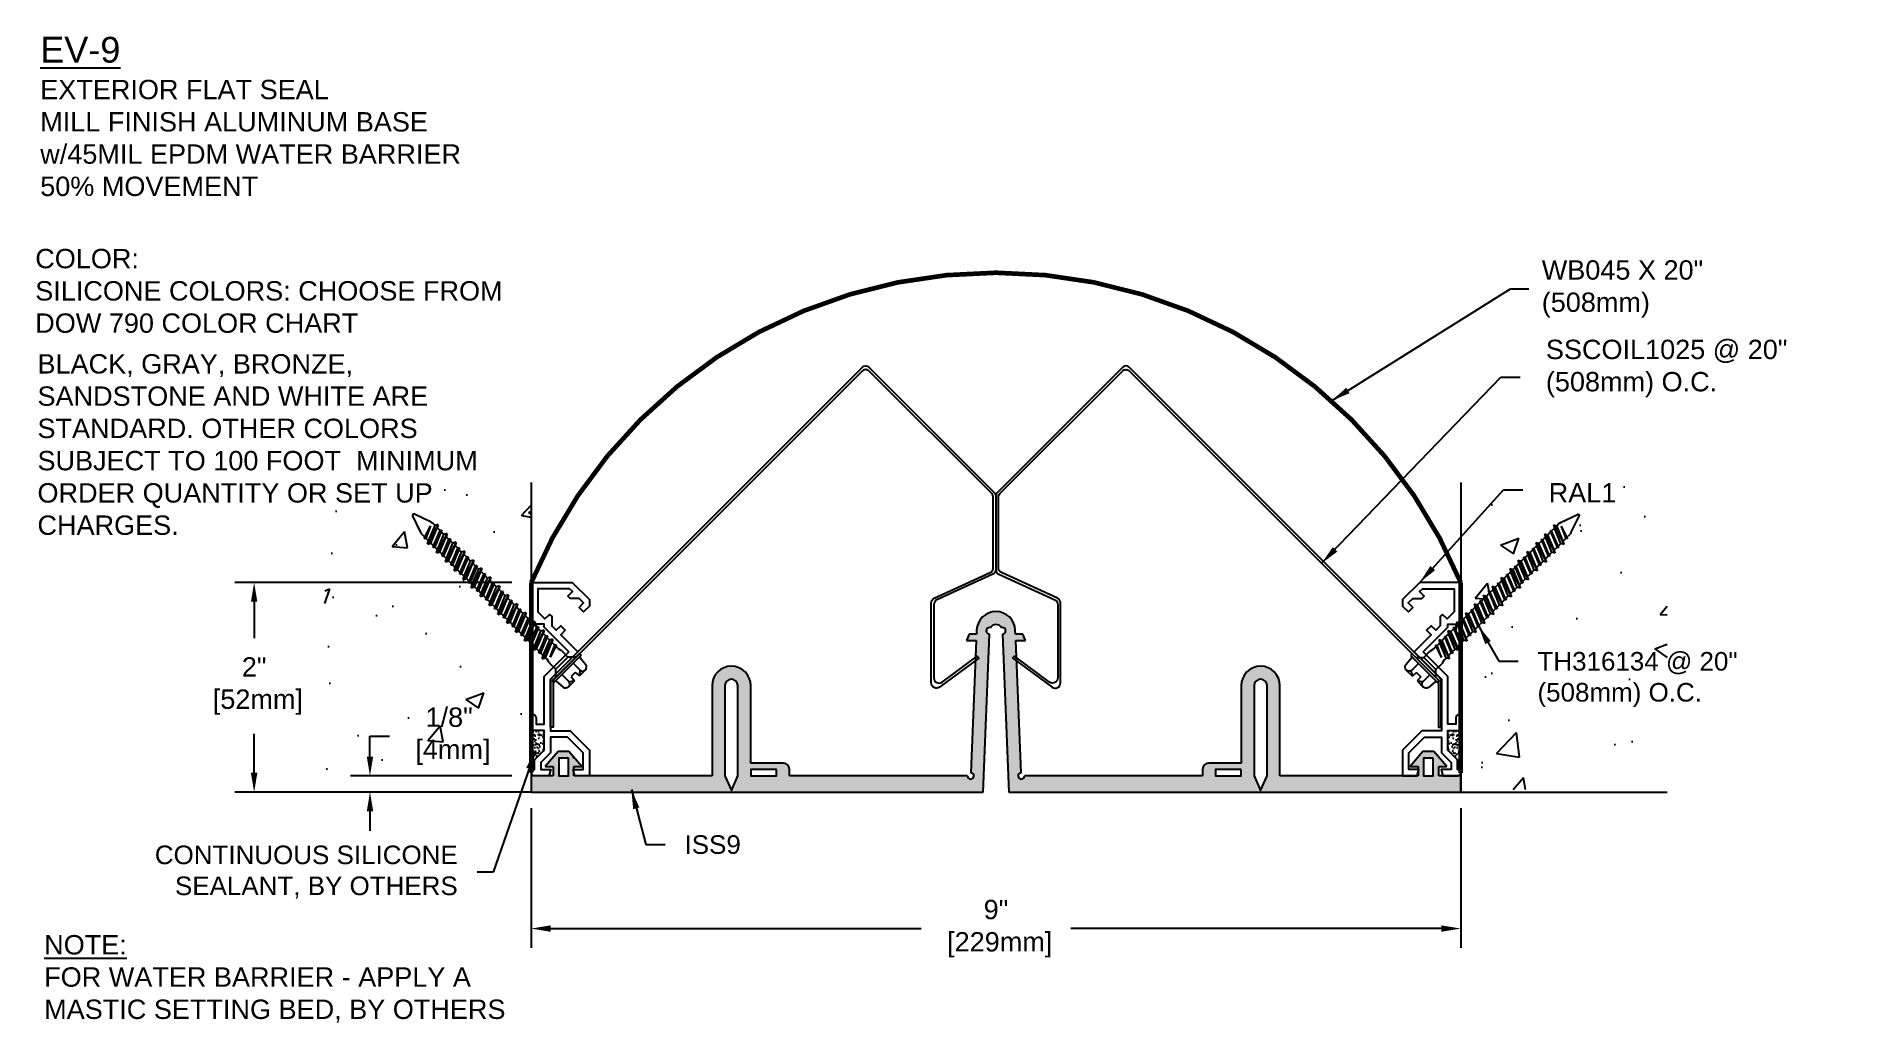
# Model space of a CAD drawing. Header units: inches. Extents: x -32.5 to -14.8, y 18.3 to 27.9.
import ezdxf

# ---------------------------------------------------------------- set-up
doc = ezdxf.new("R2010")
doc.units = ezdxf.units.IN
doc.header["$MEASUREMENT"] = 0
for name, color, linetype in [('Anchors', 4, 'Continuous'), ('Conditions', 1, 'Continuous'), ('Dimensions', 3, 'Continuous'), ('Fillers', 2, 'Continuous'), ('Metals', 7, 'Continuous'), ('TEXT', 2, 'Continuous')]:
    doc.layers.add(name, color=color, linetype=linetype)
doc.styles.add('ARIAL', font='arial.ttf')
doc.dimstyles.new('Arial', dxfattribs={"dimtxt": 0.1875, "dimasz": 0.1875, "dimexe": 0.1875, "dimexo": 0.1875, "dimgap": 0.1875, "dimtad": 0, "dimtih": 1, "dimtoh": 1, "dimdec": 4, "dimzin": 3, "dimdsep": 46, "dimlunit": 4, "dimtxsty": 'ARIAL', "dimcen": 0.1875, "dimadec": 0, "dimazin": 0, "dimtfac": 1, "dimtdec": 4, "dimtofl": 0, "dimtmove": 0, "dimatfit": 3, "dimfxl": 0, "dimfrac": 2, "dimtolj": 1, "dimtzin": 0, "dimarcsym": 0})

msp = doc.modelspace()

# ---------------------------------------------------------------- texts
at = {"layer": 'TEXT', "attachment_point": 1, "style": 'ARIAL'}
for s, insert, char_height, width in [('{\\LEV-9\\P\\H0.75x;\\lEXTERIOR FLAT SEAL\\PMILL FINISH ALUMINUM BASE\\Pw/45MIL EPDM WATER BARRIER\\P50% MOVEMENT}', (-32.43461048095993, 27.85019236579225), 0.25, 5.94717809749617), ('COLOR:{\\L                             \\~\\P}SILICONE COLORS: CHOOSE FROM DOW 790 COLOR CHART', (-32.48296170421713, 25.79567058255802), 0.1875, 5.079144196139103), ('BLACK, GRAY, BRONZE, SANDSTONE AND WHITE ARE STANDARD. OTHER COLORS SUBJECT TO 100 FOOT  MINIMUM ORDER QUANTITY OR SET UP CHARGES.', (-32.46124916166723, 24.77591128241956), 0.1875, 4.52641595162968), ('{\\LNOTE:}\\PFOR WATER BARRIER - APPLY A MASTIC SETTING BED, BY OTHERS', (-32.39656518592479, 19.14823703400079), 0.1875, 4.491600007062651)]:
    msp.add_mtext(s, dxfattribs=dict(at, insert=insert, char_height=char_height, width=width))
at = {"layer": 'TEXT', "style": 'ARIAL'}
for s, insert, char_height, attachment_point in [('WB045 X 20"\\P(508mm)', (-17.89386212870345, 25.40727146258494), 0.1875, 4), ('SSCOIL1025 @ 20"\\P(508mm) O.C.', (-17.85381760723992, 24.91569800287295), 0.1875, 1), ('\\A1;RAL1', (-17.8268673350815, 23.33906161674901), 0.1875, 7), ('\\A1;TH316134 @ 20"\\P(508mm) O.C.', (-17.93520520483743, 21.89044452901668), 0.18, 1), ('CONTINUOUS SILICONE\\PSEALANT, BY OTHERS', (-28.3912936120577, 19.75866109031614), 0.18, 6), ('ISS9', (-26.19516725858204, 20.11511914762433), 0.18, 1)]:
    msp.add_mtext(s, dxfattribs=dict(at, insert=insert, char_height=char_height, attachment_point=attachment_point))

# ---------------------------------------------------------------- blocks, each defined once
blk = doc.blocks.new('*D7')
at = {"layer": 'DEFPOINTS', "color": 0}
for p in [(-27.67901648840882, 20.56490149167668), (-18.67901648840889, 20.56443498357615), (-27.67901648840882, 19.21114604669692)]:
    blk.add_point(p, dxfattribs=at)
at = {"layer": 'Dimensions', "color": 0, "lineweight": -2}
for p, q in [((-27.67901648840882, 20.37740149167668), (-27.67901648840882, 19.02364604669692)), ((-18.67901648840889, 20.37693498357615), (-18.67901648840889, 19.02364604669692)), ((-27.49151648840882, 19.21114604669692), (-23.90388432606234, 19.21114604669692)), ((-18.86651648840889, 19.21114604669692), (-22.45414865075537, 19.21114604669692))]:
    blk.add_line(p, q, dxfattribs=at)
at = {"layer": 'Dimensions', "color": 0}
for points in [[(-27.49151648840882, 19.24239604669692), (-27.49151648840882, 19.17989604669692), (-27.67901648840882, 19.21114604669692)], [(-18.86651648840889, 19.24239604669692), (-18.86651648840889, 19.17989604669692), (-18.67901648840889, 19.21114604669692)]]:
    blk.add_solid(points, dxfattribs=at)
at = {"layer": 'Dimensions', "color": 0, "insert": (-23.17901648840886, 19.21114604669692), "char_height": 0.1875, "attachment_point": 5, "style": 'ARIAL'}
blk.add_mtext('\\A1;9"\\P [229mm]', dxfattribs=at)
blk = doc.blocks.new('*D8')
at = {"layer": 'DEFPOINTS', "color": 0}
for p in [(-27.67886387722526, 22.56490149167667), (-30.36303945247613, 20.53389070664709), (-27.67901648840882, 20.53389070664709)]:
    blk.add_point(p, dxfattribs=at)
at = {"layer": 'Dimensions', "color": 0, "lineweight": -2}
for p, q in [((-27.86636387722526, 22.56490149167667), (-30.55053945247613, 22.56490149167667)), ((-30.36303945247613, 22.37740149167667), (-30.36303945247613, 22.02596180933719)), ((-30.36303945247613, 20.72139070664709), (-30.36303945247613, 21.09737210947361)), ((-27.86651648840882, 20.53389070664709), (-30.55053945247613, 20.53389070664709))]:
    blk.add_line(p, q, dxfattribs=at)
at = {"layer": 'Dimensions', "color": 0}
for points in [[(-30.39428945247613, 22.37740149167667), (-30.33178945247613, 22.37740149167667), (-30.36303945247613, 22.56490149167667)], [(-30.39428945247613, 20.72139070664709), (-30.33178945247613, 20.72139070664709), (-30.36303945247613, 20.53389070664709)]]:
    blk.add_solid(points, dxfattribs=at)
at = {"layer": 'Dimensions', "color": 0, "insert": (-30.36303945247614, 21.5616669594054), "char_height": 0.1875, "attachment_point": 5, "style": 'ARIAL'}
blk.add_mtext('\\A1;2"\\P [52mm]', dxfattribs=at)
blk = doc.blocks.new('A$CB0F2')
blk.add_lwpolyline([(0.0290266023966832, 0.002284083816766619, -0.958439057954377), (0.03165451123817498, 0.06417249742318504), (0.03165451123817498, 0.1581724974231791), (0.1246545112381749, 0.2511724974231827), (0.1246545112381732, 0.4421724974231852), (0.0006545112381761697, 0.4421724974231852), (0.0006545112381743934, 0.5971724974231862), (0.01665451123817741, 0.5971724974231805, -0.4142135623730836), (0.04765451123817677, 0.5661724974231803), (0.04765451123817677, 0.5041724974231827), (0.1246545112381749, 0.5041724974231827), (0.1246545112381732, 0.9648537382903073), (0.3641383133159959, 1.204337540368135), (0.1246545112381732, 1.443821342445956), (0.1246545112381732, 1.471172497423181), (0.04765451123817854, 1.471172497423181), (0.04765451123817976, 1.409172497423183, -0.4142135623730893), (0.01665451123817974, 1.378172497423178), (0.0006545112381761697, 1.378172497423178), (0.0006545112381743934, 1.87717249742318), (0.3969959238851253, 1.87717249742318), (0.563654511238175, 1.710513910070132), (0.563654511238175, 1.64709847101848), (0.5069738831156823, 1.590417842895987), (0.4631332626821134, 1.634258463329557), (0.5076809898968708, 1.678806190544306), (0.4638403694633055, 1.722646810977869), (0.3754520218149811, 1.721939704196684), (0.3535317115981975, 1.74386001441347), (0.3980794388129532, 1.788407741628225), (0.3713146830179941, 1.815172497423183), (0.06265451123817378, 1.815172497423176), (0.06265451123817378, 1.593502583313088), (0.1329143958679957, 1.523242698683268), (0.1767550163015592, 1.567083319116831), (0.1986753265183427, 1.545163008900046), (0.1986753265183463, 1.457481768032919), (0.2425159469519134, 1.413641147599348), (0.2863565673854751, 1.457481768032919), (0.3301971878190422, 1.413641147599348), (0.2863565673854787, 1.369800527165785), (0.45181955418313, 1.204337540368135), (0.1866545112381743, 0.9391724974231779), (0.1866545112381743, 0.4391724974231708), (0.3766545112381792, 0.4391724974231708), (0.563654511238175, 0.2521724974231874), (0.563654511238175, 0.002172497423187425), (0.4232673611689055, 0.002172497423187425), (0.406654511238175, 0.06417249742318504), (0.5016545112381756, 0.06417249742318504), (0.5016545112381774, 0.2264912565560438), (0.3509732703710426, 0.3771724974231874), (0.1866545112381743, 0.3771724974231732), (0.1866545112381743, 0.2254912565560532), (0.09365451123817259, 0.1324912565560497), (0.09365451123817259, 0.06417249742318504), (0.1886545112381732, 0.06417249742318504), (0.172041661307448, 0.002172497423187425), (0.0290171089058866, 0.002172497423187425)], format="xyb")
blk = doc.blocks.new('ral1')
blk.add_blockref('A$CB0F2', (-0.0290171089058866, -0.002172497423187369))
blk = doc.blocks.new('Th316134')
for p, q in [((-0.1352182399754442, 1.779019497894089), (-0.1290000000000001, 1.850094306044536)), ((-0.09675000000000006, 1.8775), (-0.02718698985866662, 1.8775)), ((-0.06450000000000011, 1.76875), (-0.06450000000000011, 1.850094306044537)), ((-0.02325000000000004, 1.8325), (-0.02718698985866662, 1.8775)), ((-0.02325000000000004, 1.8325), (0.02324999999999996, 1.8325)), ((0.02324999999999995, 1.8325), (0.02718698985866654, 1.8775)), ((0.02718698985866654, 1.8775), (0.09674999999999986, 1.8775)), ((0.06449999999999986, 1.76875), (0.06449999999999986, 1.850094306044537)), ((0.1352182399754441, 1.779019497894089), (0.1290000000000002, 1.850094306044535)), ((-0.1567500000000001, 1.75), (-0.1567500000000001, 1.76875)), ((-0.1567500000000001, 1.76875), (0.1567499999999999, 1.76875)), ((-0.1567500000000001, 1.75), (0.1567499999999999, 1.75)), ((-0.11475, 1.75), (-0.06975000000000005, 1.705)), ((-0.06975000000000005, 1.705), (-0.06975000000000006, 1.637904307957513)), ((-0.06975000000000005, 1.705), (0.06974999999999998, 1.705)), ((-0.06874468459070991, 1.628287464712881), (-0.06325531540929046, 1.602318743672321)), ((0.06874468459070984, 1.628287464712881), (0.06325531540929037, 1.602318743672321)), ((0.11475, 1.75), (0.06974999999999998, 1.705)), ((0.06974999999999998, 1.705), (0.06974999999999998, 1.637904307957513)), ((0.1567499999999999, 1.76875), (0.1567499999999999, 1.75)), ((-0.08625000000000003, 1.515625000000002), (0.08624999999999997, 1.566406250000001)), ((-0.08625000000000003, 1.515625000000002), (-0.06225000000000029, 1.528549906609157)), ((-0.08625000000000003, 1.515625000000002), (-0.06225000000000029, 1.502700093390846)), ((-0.07369462818235048, 1.566406250000001), (0.03209284409408961, 1.602854090290649)), ((-0.07369462818235048, 1.566406250000001), (-0.06225000000000031, 1.572569614601393)), ((-0.07369462818235048, 1.566406250000001), (-0.06225000000000031, 1.56024288539861)), ((-0.07369462818235047, 1.464843750000002), (0.07369462818235041, 1.515625000000001)), ((-0.06225000000000031, 1.572569614601393), (0.03209284409408986, 1.602854090290649)), ((0.03209284409408986, 1.602854090290649), (-0.06225000000000031, 1.56024288539861)), ((-0.06225000000000032, 1.592701900427689), (-0.06225000000000031, 1.572569614601393)), ((0.06225000000000022, 1.579331156609157), (-0.06225000000000029, 1.528549906609157)), ((-0.06225000000000031, 1.56024288539861), (-0.06225000000000031, 1.528549906609157)), ((0.06225000000000022, 1.553481343390846), (-0.06225000000000029, 1.502700093390846)), ((-0.06225000000000029, 1.471007114601393), (0.06225000000000024, 1.521788364601393)), ((0.06225000000000024, 1.50946163539861), (-0.06225000000000029, 1.458680385398611)), ((-0.06225000000000029, 1.502700093390846), (-0.06225000000000029, 1.471007114601393)), ((0.06225000000000024, 1.477768656609157), (-0.06225000000000027, 1.426987406609157)), ((0.06225000000000023, 1.592701900427689), (0.06225000000000022, 1.579331156609157)), ((0.08624999999999997, 1.566406250000001), (0.06225000000000022, 1.579331156609157)), ((0.08624999999999997, 1.566406250000001), (0.06225000000000022, 1.553481343390846)), ((0.06225000000000024, 1.553481343390846), (0.06225000000000024, 1.521788364601393)), ((0.07369462818235041, 1.515625000000001), (0.06225000000000024, 1.521788364601393)), ((0.07369462818235041, 1.515625000000001), (0.06225000000000024, 1.50946163539861)), ((0.06225000000000024, 1.50946163539861), (0.06225000000000024, 1.477768656609157)), ((0.08625000000000001, 1.464843750000002), (0.06225000000000024, 1.477768656609157)), ((-0.08625000000000002, 1.414062500000002), (0.08625000000000001, 1.464843750000002)), ((-0.08625000000000002, 1.414062500000002), (-0.06225000000000027, 1.426987406609157)), ((-0.08625000000000002, 1.414062500000002), (-0.06225000000000027, 1.401137593390846)), ((-0.08625000000000001, 1.312500000000002), (0.08625, 1.363281250000002)), ((-0.07369462818235047, 1.464843750000002), (-0.06225000000000029, 1.471007114601393)), ((-0.07369462818235047, 1.464843750000002), (-0.06225000000000029, 1.458680385398611)), ((-0.07369462818235044, 1.363281250000002), (0.07369462818235042, 1.414062500000002)), ((-0.07369462818235044, 1.363281250000002), (-0.06225000000000027, 1.369444614601393)), ((-0.07369462818235044, 1.363281250000002), (-0.06225000000000027, 1.357117885398611)), ((-0.06225000000000029, 1.458680385398611), (-0.06225000000000029, 1.426987406609157)), ((0.06225000000000024, 1.451918843390846), (-0.06225000000000027, 1.401137593390846)), ((-0.06225000000000027, 1.369444614601393), (0.06225000000000026, 1.420225864601393)), ((0.06225000000000026, 1.407899135398611), (-0.06225000000000027, 1.357117885398611)), ((-0.06225000000000027, 1.401137593390847), (-0.06225000000000027, 1.369444614601393)), ((0.06225000000000026, 1.376206156609158), (-0.06225000000000025, 1.325424906609158)), ((-0.06225000000000027, 1.357117885398611), (-0.06225000000000027, 1.325424906609158)), ((0.06225000000000026, 1.350356343390847), (-0.06225000000000025, 1.299575093390847)), ((0.08625000000000001, 1.464843750000002), (0.06225000000000024, 1.451918843390846)), ((0.06225000000000026, 1.451918843390846), (0.06225000000000026, 1.420225864601393)), ((0.07369462818235042, 1.414062500000002), (0.06225000000000026, 1.420225864601393)), ((0.07369462818235042, 1.414062500000002), (0.06225000000000026, 1.407899135398611)), ((0.06225000000000026, 1.407899135398611), (0.06225000000000026, 1.376206156609158)), ((0.08625, 1.363281250000002), (0.06225000000000026, 1.376206156609158)), ((0.08625, 1.363281250000002), (0.06225000000000026, 1.350356343390847)), ((0.06225000000000028, 1.350356343390847), (0.06225000000000028, 1.318663364601394)), ((-0.08625000000000001, 1.312500000000002), (-0.06225000000000025, 1.325424906609158)), ((-0.08625000000000001, 1.312500000000002), (-0.06225000000000025, 1.299575093390847)), ((-0.08624999999999998, 1.210937500000003), (0.08625000000000002, 1.261718750000003)), ((-0.08624999999999998, 1.210937500000003), (-0.06225000000000023, 1.223862406609158)), ((-0.08624999999999998, 1.210937500000003), (-0.06225000000000023, 1.198012593390847)), ((-0.07369462818235042, 1.261718750000003), (0.07369462818235045, 1.312500000000002)), ((-0.07369462818235042, 1.261718750000003), (-0.06225000000000025, 1.267882114601394)), ((-0.07369462818235042, 1.261718750000003), (-0.06225000000000025, 1.255555385398612)), ((-0.07369462818235041, 1.160156250000003), (0.07369462818235048, 1.210937500000003)), ((-0.06225000000000025, 1.267882114601394), (0.06225000000000028, 1.318663364601394)), ((0.06225000000000028, 1.306336635398611), (-0.06225000000000025, 1.255555385398612)), ((-0.06225000000000025, 1.299575093390847), (-0.06225000000000025, 1.267882114601394)), ((0.06225000000000028, 1.274643656609158), (-0.06225000000000023, 1.223862406609158)), ((-0.06225000000000025, 1.255555385398611), (-0.06225000000000025, 1.223862406609158)), ((0.06225000000000028, 1.248793843390847), (-0.06225000000000023, 1.198012593390847)), ((-0.06225000000000023, 1.166319614601394), (0.0622500000000003, 1.217100864601394)), ((0.0622500000000003, 1.204774135398612), (-0.06225000000000023, 1.153992885398612)), ((-0.06225000000000023, 1.198012593390847), (-0.06225000000000023, 1.166319614601394)), ((0.07369462818235045, 1.312500000000002), (0.06225000000000028, 1.318663364601394)), ((0.07369462818235045, 1.312500000000002), (0.06225000000000028, 1.306336635398611)), ((0.06225000000000028, 1.306336635398611), (0.06225000000000028, 1.274643656609158)), ((0.08625000000000002, 1.261718750000003), (0.06225000000000028, 1.274643656609158)), ((0.08625000000000002, 1.261718750000003), (0.06225000000000028, 1.248793843390847)), ((0.0622500000000003, 1.248793843390847), (0.0622500000000003, 1.217100864601394)), ((0.07369462818235048, 1.210937500000003), (0.0622500000000003, 1.217100864601394)), ((0.07369462818235048, 1.210937500000003), (0.0622500000000003, 1.204774135398612)), ((0.0622500000000003, 1.204774135398612), (0.0622500000000003, 1.173081156609159)), ((-0.08624999999999995, 1.109375000000004), (0.08625000000000005, 1.160156250000003)), ((-0.08624999999999995, 1.109375000000004), (-0.06225000000000021, 1.122299906609159)), ((-0.08624999999999995, 1.109375000000004), (-0.06225000000000021, 1.096450093390848)), ((-0.08624999999999994, 1.007812500000004), (0.08625000000000003, 1.058593750000004)), ((-0.07369462818235041, 1.160156250000003), (-0.06225000000000023, 1.166319614601394)), ((-0.07369462818235041, 1.160156250000003), (-0.06225000000000023, 1.153992885398612)), ((-0.07369462818235038, 1.058593750000004), (0.0736946281823505, 1.109375000000004)), ((-0.07369462818235038, 1.058593750000004), (-0.06225000000000021, 1.064757114601395)), ((-0.07369462818235038, 1.058593750000004), (-0.06225000000000021, 1.052430385398613)), ((0.0622500000000003, 1.173081156609159), (-0.06225000000000021, 1.122299906609159)), ((-0.06225000000000023, 1.153992885398612), (-0.06225000000000023, 1.122299906609159)), ((0.0622500000000003, 1.147231343390848), (-0.06225000000000021, 1.096450093390848)), ((-0.06225000000000021, 1.064757114601395), (0.06225000000000032, 1.115538364601395)), ((0.06225000000000032, 1.103211635398612), (-0.06225000000000021, 1.052430385398613)), ((-0.06225000000000021, 1.096450093390848), (-0.06225000000000021, 1.064757114601395)), ((0.06225000000000032, 1.071518656609159), (-0.06225000000000019, 1.020737406609159)), ((-0.06225000000000021, 1.052430385398612), (-0.06225000000000021, 1.020737406609159)), ((0.06225000000000032, 1.045668843390848), (-0.06225000000000019, 0.9948875933908483)), ((0.08625000000000005, 1.160156250000003), (0.0622500000000003, 1.173081156609159)), ((0.08625000000000005, 1.160156250000003), (0.0622500000000003, 1.147231343390848)), ((0.06225000000000032, 1.147231343390848), (0.06225000000000032, 1.115538364601395)), ((0.0736946281823505, 1.109375000000004), (0.06225000000000032, 1.115538364601395)), ((0.0736946281823505, 1.109375000000004), (0.06225000000000032, 1.103211635398612)), ((0.06225000000000032, 1.103211635398612), (0.06225000000000032, 1.071518656609159)), ((0.08625000000000003, 1.058593750000004), (0.06225000000000032, 1.071518656609159)), ((0.08625000000000003, 1.058593750000004), (0.06225000000000032, 1.045668843390848)), ((0.06225000000000034, 1.045668843390848), (0.06225000000000034, 1.013975864601395)), ((-0.08624999999999994, 1.007812500000004), (-0.06225000000000019, 1.020737406609159)), ((-0.08624999999999994, 1.007812500000004), (-0.06225000000000019, 0.9948875933908483)), ((-0.08624999999999992, 0.9062500000000043), (0.08625000000000008, 0.9570312500000041)), ((-0.08624999999999992, 0.9062500000000043), (-0.06225000000000017, 0.9191749066091599)), ((-0.08624999999999992, 0.9062500000000043), (-0.06225000000000017, 0.8933250933908488)), ((-0.07369462818235036, 0.9570312500000041), (0.07369462818235051, 1.007812500000004)), ((-0.07369462818235036, 0.9570312500000041), (-0.06225000000000019, 0.9631946146013953)), ((-0.07369462818235036, 0.9570312500000041), (-0.06225000000000019, 0.950867885398613)), ((-0.07369462818235034, 0.8554687500000046), (0.07369462818235054, 0.9062500000000043)), ((-0.06225000000000019, 0.9631946146013953), (0.06225000000000034, 1.013975864601395)), ((0.06225000000000034, 1.001649135398613), (-0.06225000000000019, 0.950867885398613)), ((-0.06225000000000019, 0.9948875933908483), (-0.06225000000000019, 0.9631946146013953)), ((0.06225000000000034, 0.9699561566091597), (-0.06225000000000017, 0.9191749066091599)), ((-0.06225000000000019, 0.9508678853986129), (-0.06225000000000019, 0.9191749066091599)), ((0.06225000000000034, 0.9441063433908485), (-0.06225000000000017, 0.8933250933908488)), ((-0.06225000000000017, 0.8616321146013958), (0.06225000000000036, 0.9124133646013955)), ((0.06225000000000036, 0.9000866353986132), (-0.06225000000000017, 0.8493053853986134)), ((-0.06225000000000017, 0.8933250933908488), (-0.06225000000000017, 0.8616321146013958)), ((0.07369462818235051, 1.007812500000004), (0.06225000000000034, 1.013975864601395)), ((0.07369462818235051, 1.007812500000004), (0.06225000000000034, 1.001649135398613)), ((0.06225000000000034, 1.001649135398613), (0.06225000000000034, 0.9699561566091597)), ((0.08625000000000008, 0.9570312500000041), (0.06225000000000034, 0.9699561566091597)), ((0.08625000000000008, 0.9570312500000041), (0.06225000000000034, 0.9441063433908485)), ((0.06225000000000036, 0.9441063433908485), (0.06225000000000036, 0.9124133646013955)), ((0.07369462818235054, 0.9062500000000043), (0.06225000000000036, 0.9124133646013955)), ((0.07369462818235054, 0.9062500000000043), (0.06225000000000036, 0.9000866353986132)), ((0.06225000000000036, 0.9000866353986131), (0.06225000000000036, 0.8683936566091601)), ((-0.0862499999999999, 0.8046875000000048), (0.0862500000000001, 0.8554687500000046)), ((-0.0862499999999999, 0.8046875000000048), (-0.06225000000000015, 0.8176124066091603)), ((-0.0862499999999999, 0.8046875000000048), (-0.06225000000000015, 0.7917625933908492)), ((-0.08624999999999987, 0.7031250000000053), (0.08625000000000013, 0.7539062500000051)), ((-0.07369462818235034, 0.8554687500000046), (-0.06225000000000017, 0.8616321146013958)), ((-0.07369462818235034, 0.8554687500000046), (-0.06225000000000017, 0.8493053853986134)), ((-0.07369462818235033, 0.7539062500000051), (0.07369462818235056, 0.8046875000000049)), ((-0.07369462818235033, 0.7539062500000051), (-0.06225000000000015, 0.7600696146013963)), ((-0.07369462818235033, 0.7539062500000051), (-0.06225000000000015, 0.7477428853986141)), ((0.06225000000000036, 0.8683936566091601), (-0.06225000000000015, 0.8176124066091603)), ((-0.06225000000000017, 0.8493053853986133), (-0.06225000000000017, 0.8176124066091603)), ((0.06225000000000036, 0.842543843390849), (-0.06225000000000015, 0.7917625933908492)), ((-0.06225000000000015, 0.7600696146013963), (0.06225000000000038, 0.8108508646013961)), ((0.06225000000000038, 0.7985241353986139), (-0.06225000000000015, 0.7477428853986141)), ((-0.06225000000000015, 0.7917625933908494), (-0.06225000000000015, 0.7600696146013963)), ((0.06225000000000038, 0.7668311566091606), (-0.06225000000000012, 0.7160499066091608)), ((-0.06225000000000015, 0.7477428853986139), (-0.06225000000000015, 0.7160499066091608)), ((0.06225000000000038, 0.7409813433908496), (-0.06225000000000012, 0.6902000933908499)), ((0.0862500000000001, 0.8554687500000046), (0.06225000000000036, 0.8683936566091601)), ((0.0862500000000001, 0.8554687500000046), (0.06225000000000036, 0.842543843390849)), ((0.06225000000000038, 0.8425438433908492), (0.06225000000000038, 0.8108508646013961)), ((0.07369462818235056, 0.8046875000000049), (0.06225000000000038, 0.8108508646013961)), ((0.07369462818235056, 0.8046875000000049), (0.06225000000000038, 0.7985241353986139)), ((0.06225000000000038, 0.7985241353986137), (0.06225000000000038, 0.7668311566091606)), ((0.08625000000000013, 0.7539062500000051), (0.06225000000000038, 0.7668311566091606)), ((0.08625000000000013, 0.7539062500000051), (0.06225000000000038, 0.7409813433908496)), ((0.06225000000000028, 0.748793843390847), (0.06225000000000028, 0.7171008646013939)), ((-0.08624999999999987, 0.7031250000000053), (-0.06225000000000012, 0.7160499066091608)), ((-0.08624999999999987, 0.7031250000000053), (-0.06225000000000012, 0.6902000933908499)), ((-0.08624999999999998, 0.6093750000000031), (0.08625000000000002, 0.6601562500000029)), ((-0.08624999999999998, 0.6093750000000031), (-0.06225000000000023, 0.6222999066091586)), ((-0.08624999999999998, 0.6093750000000031), (-0.06225000000000023, 0.5964500933908476)), ((-0.07369462818235042, 0.6601562500000029), (0.07369462818235045, 0.7109375000000027)), ((-0.07369462818235042, 0.6601562500000029), (-0.06225000000000025, 0.6663196146013941)), ((-0.07369462818235042, 0.6601562500000029), (-0.06225000000000025, 0.6539928853986119)), ((-0.07369462818235042, 0.5585937500000031), (0.07369462818235045, 0.6093750000000029)), ((-0.06225000000000025, 0.6663196146013941), (0.06225000000000028, 0.7171008646013939)), ((0.06225000000000028, 0.7047741353986117), (-0.06225000000000025, 0.6539928853986119)), ((-0.06225000000000025, 0.6980125933908472), (-0.06225000000000025, 0.6663196146013941)), ((0.06225000000000028, 0.6730811566091583), (-0.06225000000000023, 0.6222999066091586)), ((-0.06225000000000025, 0.6539928853986117), (-0.06225000000000025, 0.6222999066091586)), ((0.06225000000000028, 0.6472313433908474), (-0.06225000000000023, 0.5964500933908476)), ((-0.06225000000000025, 0.5647571146013943), (0.06225000000000028, 0.6155383646013941)), ((0.06225000000000028, 0.6032116353986119), (-0.06225000000000025, 0.5524303853986121)), ((-0.06225000000000025, 0.5964500933908474), (-0.06225000000000025, 0.5647571146013943)), ((0.07369462818235045, 0.7109375000000027), (0.06225000000000028, 0.7171008646013939)), ((0.07369462818235045, 0.7109375000000027), (0.06225000000000028, 0.7047741353986117)), ((0.06225000000000028, 0.7047741353986114), (0.06225000000000028, 0.6730811566091583)), ((0.08625000000000002, 0.6601562500000029), (0.06225000000000028, 0.6730811566091583)), ((0.08625000000000002, 0.6601562500000029), (0.06225000000000028, 0.6472313433908474)), ((0.06225000000000028, 0.6472313433908472), (0.06225000000000028, 0.6155383646013941)), ((0.07369462818235045, 0.6093750000000029), (0.06225000000000028, 0.6155383646013941)), ((0.07369462818235045, 0.6093750000000029), (0.06225000000000028, 0.6032116353986119)), ((0.06225000000000028, 0.6032116353986117), (0.06225000000000028, 0.5715186566091586)), ((-0.08624999999999998, 0.5078125000000033), (0.08625000000000002, 0.5585937500000031)), ((-0.08624999999999998, 0.5078125000000033), (-0.06225000000000023, 0.5207374066091588)), ((-0.08624999999999998, 0.5078125000000033), (-0.06225000000000023, 0.4948875933908479)), ((-0.08624999999999998, 0.4062500000000038), (0.08625000000000002, 0.4570312500000036)), ((-0.07369462818235042, 0.5585937500000031), (-0.06225000000000025, 0.5647571146013943)), ((-0.07369462818235042, 0.5585937500000031), (-0.06225000000000025, 0.5524303853986121)), ((-0.07369462818235042, 0.4570312500000036), (0.07369462818235045, 0.5078125000000033)), ((-0.07369462818235042, 0.4570312500000036), (-0.06225000000000025, 0.4631946146013948)), ((-0.07369462818235042, 0.4570312500000036), (-0.06225000000000025, 0.4508678853986126)), ((0.06225000000000028, 0.5715186566091586), (-0.06225000000000023, 0.5207374066091588)), ((-0.06225000000000025, 0.5524303853986119), (-0.06225000000000025, 0.5207374066091588)), ((0.06225000000000028, 0.5456688433908476), (-0.06225000000000023, 0.4948875933908479)), ((-0.06225000000000025, 0.4631946146013948), (0.06225000000000028, 0.5139758646013945)), ((0.06225000000000028, 0.5016491353986123), (-0.06225000000000025, 0.4508678853986126)), ((-0.06225000000000025, 0.4948875933908479), (-0.06225000000000025, 0.4631946146013948)), ((0.06225000000000028, 0.469956156609159), (-0.06225000000000023, 0.4191749066091592)), ((-0.06225000000000025, 0.4508678853986123), (-0.06225000000000025, 0.4191749066091592)), ((0.06225000000000028, 0.4441063433908481), (-0.06225000000000023, 0.3933250933908483)), ((0.08625000000000002, 0.5585937500000031), (0.06225000000000028, 0.5715186566091586)), ((0.08625000000000002, 0.5585937500000031), (0.06225000000000028, 0.5456688433908476)), ((0.06225000000000028, 0.5456688433908476), (0.06225000000000028, 0.5139758646013945)), ((0.07369462818235045, 0.5078125000000033), (0.06225000000000028, 0.5139758646013945)), ((0.07369462818235045, 0.5078125000000033), (0.06225000000000028, 0.5016491353986123)), ((0.06225000000000028, 0.5016491353986121), (0.06225000000000028, 0.469956156609159)), ((0.08625000000000002, 0.4570312500000036), (0.06225000000000028, 0.469956156609159)), ((0.08625000000000002, 0.4570312500000036), (0.06225000000000028, 0.4441063433908481)), ((0.06225000000000028, 0.4441063433908479), (0.06225000000000028, 0.4124133646013948)), ((-0.08624999999999998, 0.4062500000000038), (-0.06225000000000023, 0.4191749066091592)), ((-0.08624999999999998, 0.4062500000000038), (-0.06225000000000023, 0.3933250933908483)), ((-0.08624999999999998, 0.304687500000004), (0.08625000000000002, 0.3554687500000038)), ((-0.08624999999999998, 0.304687500000004), (-0.06225000000000023, 0.3176124066091595)), ((-0.08624999999999998, 0.304687500000004), (-0.06225000000000023, 0.2917625933908485)), ((-0.07369462818235042, 0.3554687500000038), (0.07369462818235045, 0.4062500000000036)), ((-0.07369462818235042, 0.3554687500000038), (-0.06225000000000025, 0.361632114601395)), ((-0.07369462818235042, 0.3554687500000038), (-0.06225000000000025, 0.3493053853986128)), ((-0.07369462818235042, 0.2539062500000042), (0.07369462818235045, 0.304687500000004)), ((-0.06225000000000025, 0.361632114601395), (0.06225000000000028, 0.4124133646013948)), ((0.06225000000000028, 0.4000866353986126), (-0.06225000000000025, 0.3493053853986128)), ((-0.06225000000000025, 0.3933250933908481), (-0.06225000000000025, 0.361632114601395)), ((0.06225000000000028, 0.3683936566091592), (-0.06225000000000023, 0.3176124066091595)), ((-0.06225000000000025, 0.3493053853986126), (-0.06225000000000025, 0.3176124066091595)), ((0.06225000000000028, 0.3425438433908483), (-0.06225000000000023, 0.2917625933908485)), ((-0.06225000000000025, 0.2600696146013954), (0.06225000000000028, 0.3108508646013952)), ((0.06225000000000028, 0.298524135398613), (-0.06225000000000025, 0.2477428853986132)), ((0.07369462818235045, 0.4062500000000036), (0.06225000000000028, 0.4124133646013948)), ((0.07369462818235045, 0.4062500000000036), (0.06225000000000028, 0.4000866353986126)), ((0.06225000000000028, 0.4000866353986123), (0.06225000000000028, 0.3683936566091592)), ((0.08625000000000002, 0.3554687500000038), (0.06225000000000028, 0.3683936566091592)), ((0.08625000000000002, 0.3554687500000038), (0.06225000000000028, 0.3425438433908483)), ((0.06225000000000028, 0.3425438433908483), (0.06225000000000028, 0.3108508646013952)), ((0.07369462818235045, 0.304687500000004), (0.06225000000000028, 0.3108508646013952)), ((0.07369462818235045, 0.304687500000004), (0.06225000000000028, 0.298524135398613)), ((0.06225000000000028, 0.2985241353986128), (0.06225000000000028, 0.2668311566091597)), ((-0.08624999999999998, 0.2031250000000044), (0.08625000000000002, 0.2539062500000042)), ((-0.08624999999999998, 0.2031250000000044), (-0.06225000000000023, 0.2160499066091599)), ((-0.08624999999999998, 0.2031250000000044), (-0.06225000000000023, 0.190200093390849)), ((-0.07369462818235042, 0.2539062500000042), (-0.06225000000000025, 0.2600696146013954)), ((-0.07369462818235042, 0.2539062500000042), (-0.06225000000000025, 0.2477428853986132)), ((-0.06225000000000025, 0.2917625933908485), (-0.06225000000000025, 0.2600696146013954)), ((0.06225000000000028, 0.2668311566091597), (-0.06225000000000023, 0.2160499066091599)), ((-0.06225000000000025, 0.247742885398613), (-0.06225000000000025, 0.2160499066091599)), ((0.06225000000000028, 0.2409813433908488), (-0.06225000000000023, 0.190200093390849)), ((-0.06225000000000028, 0.1902000933908488), (-0.06225000000000028, 0.1643390231548416)), ((-0.05963520139096892, 0.1489656988925319), (-0.009640266375601312, 0.00624849900513702)), ((-0.03351982138555479, 0.1661855113194433), (0.06225000000000028, 0.2092883646013952)), ((-0.03351982138555845, 0.1661855113194415), (0.07369462818235042, 0.2031250000000044)), ((0.06225000000000028, 0.1969616353986132), (-0.03351982138555479, 0.1661855113194433)), ((0.05963520139096892, 0.1489656988925319), (0.009640266375601305, 0.00624849900513702)), ((0.08625000000000002, 0.2539062500000042), (0.06225000000000028, 0.2668311566091597)), ((0.08625000000000002, 0.2539062500000042), (0.06225000000000028, 0.2409813433908488)), ((0.06225000000000028, 0.2409813433908488), (0.06225000000000028, 0.2092883646013952)), ((0.07369462818235042, 0.2031250000000044), (0.06225000000000028, 0.2092883646013952)), ((0.07369462818235042, 0.2031250000000044), (0.06225000000000028, 0.1969616353986132)), ((0.06225000000000028, 0.1969616353986132), (0.06225000000000028, 0.1643390231548416))]:
    blk.add_line(p, q)
for centre, radius, start, end in [((-0.1464254303289763, 1.78), 0.01125, 270, 355), ((-0.09675000000000006, 1.844821853551834), 0.03267814644816635, 9.284968036610051, 170.7150319633903), ((-2.588475848218552e-16, 1.787895955140529), 0.08960404485947071, 107.4215238060672, 136.0407418413802), ((-2.588475848218552e-16, 1.787895955140529), 0.08960404485947071, 43.95925815861951, 72.57847619393247), ((0.09674999999999986, 1.844821853551834), 0.03267814644816635, 9.284968036610051, 170.7150319633903), ((0.1464254303289762, 1.78), 0.01125, 185.0000000000001, 270.0000000000001), ((-0.02325000000000006, 1.637904307957513), 0.0465, 180, 191.9356997670106), ((0.02324999999999998, 1.637904307957513), 0.0465, 348.0643002329893, 0), ((-0.1087500000000003, 1.592701900427689), 0.0465, 0, 11.93569976701059), ((0.1087500000000002, 1.592701900427689), 0.0465, 168.0643002329894, 180), ((-0.01575000000000026, 0.1643390231548416), 0.0465, 180, 199.3057509941771), ((0.01575000000000027, 0.1643390231548416), 0.0465, 340.6942490058228, 0), ((1.939926048639163e-18, 0.01056081432526756), 0.01056081432526762, 204.1000781238897, 335.8999218761103)]:
    blk.add_arc(centre, radius, start, end)
blk = doc.blocks.new('*D9')
at = {"layer": 'DEFPOINTS', "color": 0}
for p in [(-27.67901648840882, 20.68990149167668), (-29.2412853413734, 20.53389070664709), (-27.67901648840882, 20.53389070664709)]:
    blk.add_point(p, dxfattribs=at)
at = {"layer": 'Dimensions', "color": 0, "lineweight": -2}
for p, q in [((-29.2412853413734, 20.87740149167668), (-29.2412853413734, 21.07492868243089)), ((-29.2412853413734, 21.07492868243089), (-29.0537853413734, 21.07492868243089)), ((-27.86651648840882, 20.68990149167668), (-29.4287853413734, 20.68990149167668)), ((-27.86651648840882, 20.53389070664709), (-29.4287853413734, 20.53389070664709)), ((-29.2412853413734, 20.34639070664709), (-29.2412853413734, 20.15889070664709))]:
    blk.add_line(p, q, dxfattribs=at)
at = {"layer": 'Dimensions', "color": 0}
for points in [[(-29.2725353413734, 20.87740149167668), (-29.2100353413734, 20.87740149167668), (-29.2412853413734, 20.68990149167668)], [(-29.2725353413734, 20.34639070664709), (-29.2100353413734, 20.34639070664709), (-29.2412853413734, 20.53389070664709)]]:
    blk.add_solid(points, dxfattribs=at)
at = {"layer": 'Dimensions', "color": 0, "insert": (-28.47459451599823, 21.07492868243088), "char_height": 0.1875, "attachment_point": 5, "style": 'ARIAL'}
blk.add_mtext('\\A1;1/8"\\P [4mm]', dxfattribs=at)
blk = doc.blocks.new('ISS9')
h = blk.add_hatch(color=256)
h.dxf.hatch_style = 1
edge = h.paths.add_edge_path()
edge.add_arc((4.437500000000015, 1.531224000777615), 0.03125000000000065, 74.33227022296887, 267.6626544988789, ccw=False)
edge.add_arc((4.499999999999999, 1.529948999742381), 0.06250000000000033, 30.120617092700684, 149.8793829072954, ccw=False)
edge.add_arc((4.562499999999999, 1.531224000777616), 0.03125000000000031, -87.66265449890011, 105.6677297770567, ccw=False)
edge.add_line((4.563774470650677, 1.5), (4.624999999999999, -0.03100000000000014))
edge.add_line((4.624999999999999, -0.03100000000000003), (9, -0.03100000000000002))
edge.add_line((9, -0.03100000000000002), (9, 0.1249999999999973))
edge.add_line((9, 0.1249999999999973), (8.787499999999998, 0.1249999999999973))
edge.add_line((8.787499999999998, 0.1249999999999973), (8.787499999999998, 0.218))
edge.add_line((8.787499999999998, 0.218), (8.864999999999998, 0.218))
edge.add_line((8.864999999999998, 0.218), (8.739999999999998, 0.3629999999999996))
edge.add_line((8.739999999999998, 0.3629999999999996), (8.634999999999998, 0.3629999999999996))
edge.add_line((8.634999999999998, 0.3629999999999996), (8.510000000000002, 0.218))
edge.add_line((8.510000000000002, 0.218), (8.587499999999999, 0.218))
edge.add_line((8.587499999999999, 0.218), (8.587499999999999, 0.1249999999999973))
edge.add_line((8.587499999999999, 0.1249999999999973), (7.249999999999999, 0.1249999999999973))
edge.add_line((7.249999999999999, 0.1249999999999973), (7.249999999999997, 1))
edge.add_arc((7.062499999999999, 1.000000000000001), 0.1874999999999982, 359.9999999999999, 540.0000000000001)
edge.add_line((6.875000000000001, 1), (6.875000000000001, 0.2499999999999982))
edge.add_line((6.875000000000001, 0.2499999999999982), (6.562499999999999, 0.2499999999999973))
edge.add_arc((6.5625, 0.1874999999999974), 0.06249999999999989, 90.00000000000081, 179.9999999999968)
edge.add_line((6.5, 0.1875000000000009), (6.499999999999998, 0.1249999999999973))
edge.add_line((6.499999999999998, 0.1249999999999973), (4.776251956038625, 0.1249999999999982))
edge.add_arc((4.745001956038626, 0.125), 0.03124999999999911, 92.33734550109511, 359.9999999999968, ccw=False)
edge.add_line((4.743727485387951, 0.1562240007776151), (4.691429617857969, 1.437500000000001))
edge.add_line((4.691429617857969, 1.437500000000001), (4.784429617857969, 1.437500000000001))
edge.add_line((4.784429617857969, 1.437500000000001), (4.75887855413508, 1.5))
edge.add_line((4.75887855413508, 1.5), (4.68887855413508, 1.5))
edge.add_line((4.68887855413508, 1.5), (4.687344004665698, 1.537595823646416))
edge.add_arc((4.5, 1.529948999742372), 0.1875000000000019, 2.337345501092683, 177.662654498906)
edge.add_line((4.312655995334302, 1.53759582364642), (4.31112144586492, 1.5))
edge.add_line((4.31112144586492, 1.5), (4.241121445864921, 1.5))
edge.add_line((4.241121445864921, 1.5), (4.215570382142032, 1.437500000000001))
edge.add_line((4.215570382142032, 1.437500000000001), (4.308570382142031, 1.437500000000001))
edge.add_line((4.308570382142031, 1.437500000000001), (4.256272514612048, 0.1562240007776143))
edge.add_arc((4.254998043961374, 0.1249999999999982), 0.03125000000000002, -180, 87.66265449890648, ccw=False)
edge.add_line((4.223748043961374, 0.1249999999999982), (2.5, 0.125))
edge.add_line((2.5, 0.125), (2.5, 0.1875))
edge.add_arc((2.4375, 0.1875), 0.0625, 0, 90)
edge.add_line((2.4375, 0.25), (2.125, 0.25))
edge.add_line((2.125, 0.25), (2.125, 1))
edge.add_arc((1.9375, 0.9999999999999997), 0.1875, 1.017777498068325e-13, 179.9999999999998)
edge.add_line((1.75, 1), (1.75, 0.125))
edge.add_line((1.75, 0.125), (0.4125000000000005, 0.125))
edge.add_line((0.4125000000000005, 0.125), (0.4124999999999996, 0.218))
edge.add_line((0.4124999999999996, 0.218), (0.4900000000000007, 0.218))
edge.add_line((0.4900000000000007, 0.218), (0.3650000000000002, 0.3629999999999996))
edge.add_line((0.3650000000000002, 0.3629999999999996), (0.2599999999999998, 0.3629999999999995))
edge.add_line((0.2599999999999998, 0.3629999999999995), (0.1349999999999998, 0.218))
edge.add_line((0.1349999999999998, 0.218), (0.2125000000000004, 0.218))
edge.add_line((0.2125000000000004, 0.218), (0.2124999999999995, 0.125))
edge.add_line((0.2124999999999995, 0.125), (0, 0.125))
edge.add_line((0, 0.125), (0, -0.03100000000000003))
edge.add_line((0, -0.03100000000000002), (4.375000000000001, -0.03100000000000003))
edge.add_line((4.375000000000001, -0.03100000000000003), (4.436225529349326, 1.499999999999999))
h.paths.add_polyline_path([(2.375000000000001, 0.125), (2.125, 0.125), (2.125, 0.1875), (2.375, 0.1875)], flags=16)
h.paths.add_polyline_path([(6.625, 0.1249999999999973), (6.625, 0.1875), (6.875000000000001, 0.1875), (6.875000000000001, 0.1249999999999973)], flags=16)
edge = h.paths.add_edge_path(flags=16)
edge.add_line((2, 0.125), (1.9375, -0.01600000000000035))
edge.add_line((1.9375, -0.01600000000000035), (1.875, 0.1250000000000005))
edge.add_line((1.875, 0.1250000000000005), (1.875, 1))
edge.add_arc((1.9375, 1), 0.0625, 0, 180, ccw=False)
edge.add_line((2, 1), (2, 0.125))
edge = h.paths.add_edge_path(flags=16)
edge.add_line((7.000000000000001, 0.1249999999999973), (7.000000000000001, 1))
edge.add_arc((7.062499999999999, 1), 0.06249999999999822, 0, 180, ccw=False)
edge.add_line((7.124999999999997, 1), (7.124999999999998, 0.1249999999999979))
edge.add_line((7.124999999999998, 0.1249999999999979), (7.062499999999999, -0.01600000000000035))
edge.add_line((7.062499999999999, -0.01600000000000035), (7.000000000000001, 0.1249999999999973))
h.paths.add_polyline_path([(0.359, 0.125), (0.266, 0.125), (0.266, 0.2969999999999997), (0.359, 0.2969999999999997)], flags=16)
h.paths.add_polyline_path([(8.640999999999998, 0.1249999999999973), (8.640999999999998, 0.296999999999997), (8.733999999999998, 0.296999999999997), (8.733999999999998, 0.1249999999999973)], flags=16)
for p, q in [((4.241121445864921, 1.5), (4.215570382142032, 1.437500000000001)), ((4.215570382142032, 1.437500000000001), (4.308570382142031, 1.437500000000001)), ((4.31112144586492, 1.5), (4.241121445864921, 1.5)), ((4.308570382142031, 1.437500000000001), (4.256272514612048, 0.1562240007776143)), ((4.312655995334303, 1.537595823646426), (4.31112144586492, 1.5)), ((4.375000000000001, -0.03100000000000003), (4.436225529349326, 1.5)), ((4.563774470650677, 1.5), (4.624999999999999, -0.03100000000000003)), ((4.68887855413508, 1.5), (4.687344004665698, 1.537595823646426)), ((4.75887855413508, 1.5), (4.68887855413508, 1.5)), ((4.691429617857969, 1.437500000000001), (4.784429617857969, 1.437500000000001)), ((4.743727485387951, 0.1562240007776143), (4.691429617857969, 1.437500000000001)), ((4.784429617857969, 1.437500000000001), (4.75887855413508, 1.5)), ((1.75, 1), (1.75, 0.125)), ((2.125, 0.25), (2.125, 1)), ((6.875000000000001, 1), (6.875000000000001, 0.2499999999999982)), ((7.249999999999999, 0.1249999999999973), (7.249999999999997, 1)), ((0.26, 0.3629999999999995), (0.1350000000000002, 0.218)), ((0.3650000000000002, 0.3629999999999995), (0.26, 0.3629999999999995)), ((0.49, 0.218), (0.3650000000000002, 0.3629999999999995)), ((8.634999999999998, 0.3629999999999995), (8.510000000000002, 0.218)), ((8.739999999999998, 0.3629999999999995), (8.634999999999998, 0.3629999999999995)), ((8.864999999999998, 0.218), (8.739999999999998, 0.3629999999999995)), ((0.1350000000000002, 0.218), (0.2125000000000001, 0.218)), ((0.2125000000000001, 0.218), (0.2125000000000001, 0.125)), ((0.4125000000000001, 0.218), (0.49, 0.218)), ((0.4125000000000001, 0.125), (0.4125000000000001, 0.218)), ((2.4375, 0.25), (2.125, 0.25)), ((2.5, 0.125), (2.5, 0.1875)), ((6.500000000000001, 0.1874999999999982), (6.499999999999998, 0.1249999999999973)), ((6.875000000000001, 0.2499999999999982), (6.562499999999999, 0.2499999999999973)), ((8.510000000000002, 0.218), (8.587499999999999, 0.218)), ((8.587499999999999, 0.218), (8.587499999999999, 0.1249999999999973)), ((8.787499999999998, 0.218), (8.864999999999998, 0.218)), ((8.787499999999998, 0.1249999999999973), (8.787499999999998, 0.218)), ((0, 0.125), (0, -0.03100000000000003)), ((0.2125000000000001, 0.125), (0, 0.125)), ((1.75, 0.125), (0.4125000000000001, 0.125)), ((4.223748043961374, 0.1249999999999982), (2.5, 0.125)), ((6.499999999999998, 0.1249999999999973), (4.776251956038625, 0.1249999999999982)), ((8.587499999999999, 0.1249999999999973), (7.249999999999999, 0.1249999999999973)), ((9, 0.1249999999999973), (8.787499999999998, 0.1249999999999973)), ((9, -0.03100000000000003), (9, 0.1249999999999973)), ((0, -0.03100000000000003), (4.375000000000001, -0.03100000000000003)), ((4.624999999999999, -0.03100000000000003), (9, -0.03100000000000003))]:
    blk.add_line(p, q)
for points in [[(1.875, 1), (1.875, 0.125), (1.9375, -0.01600000000000035), (2, 0.125), (2, 1, 0.9999999999999999)], [(7.000000000000001, 1), (7.000000000000001, 0.1249999999999973), (7.062499999999999, -0.01600000000000035), (7.124999999999997, 0.1249999999999973), (7.124999999999997, 1, 0.9999999999999999)]]:
    blk.add_lwpolyline(points, format="xyb", close=True)
for points in [[(0.3589999999999998, 0.2969999999999997), (0.266, 0.2969999999999997), (0.266, 0.125), (0.3590000000000002, 0.125)], [(2.375, 0.1875), (2.125, 0.1875), (2.125, 0.125), (2.375, 0.125)], [(6.875000000000001, 0.1875), (6.625, 0.1875), (6.625, 0.1249999999999973), (6.875000000000001, 0.1249999999999973)], [(8.733999999999998, 0.296999999999997), (8.640999999999998, 0.296999999999997), (8.640999999999998, 0.1249999999999973), (8.733999999999998, 0.1249999999999973)]]:
    blk.add_lwpolyline(points, close=True)
for centre, radius, start, end in [((4.5, 1.529948999742373), 0.1875000000000014, 2.337345501095593, 177.6626544989044), ((4.5, 1.529948999742382), 0.06250000000000062, 30.12061709270023, 149.8793829072994), ((4.437499999999999, 1.531224000777616), 0.03125000000000078, 74.3322702229402, 267.662654498909), ((4.562500000000001, 1.531224000777616), 0.03125000000000055, 272.3373455010976, 105.6677297770582), ((1.9375, 1), 0.1875, 0, 180), ((7.062499999999999, 1), 0.1874999999999982, 0, 180), ((2.4375, 0.1875), 0.0625, 0, 90), ((6.562499999999999, 0.1874999999999982), 0.06249999999999911, 90, 180), ((4.254998043961374, 0.1249999999999982), 0.03125000000000003, 180, 87.66265449890656), ((4.745001956038626, 0.125), 0.03124999999999911, 92.3373455010952, 359.9999999999976)]:
    blk.add_arc(centre, radius, start, end)
blk = doc.blocks.new('SS2C9')
at = {"layer": 'Metals'}
for points in [[(3.019354505441754, 3.484532034198125, -0.4142135623730683), (3.085645766178004, 3.484532034198132), (4.297855474869181, 2.272322325506941, -0.1989123673796712), (4.31250013580987, 2.236966986447612), (4.31250013580987, 1.52656367873174, -0.2932563254157349), (4.283332871334522, 1.481110437587027), (3.741667400285195, 1.232847096689419, 0.293256325415739), (3.712500135809847, 1.187393855544705), (3.712500135809847, 0.4763657088196993, 0.6155104360934965), (3.792206836977158, 0.4361474057008863), (4.132573517193578, 0.6875546126788521), (4.147426867109601, 0.6674453762807246), (3.767206836977152, 0.3866011201876489, -0.6155104360935155), (3.687500135809842, 0.4268194233064619), (3.687500135809842, 1.203436311341463, -0.2932563254157565), (3.716667400285189, 1.248889552486176), (4.258332871334517, 1.497152893383785, 0.2932563254157349), (4.287500135809864, 1.542606134528498), (4.287500135809864, 2.226611647388282, 0.1989123673796654), (4.272855474869175, 2.261966986447611), (3.085645769012842, 3.449176692303951, 0.4142135634835282), (3.019354508150911, 3.449176692178298), (0.02500021786201501, 0.4548223791864032), (0.02500021786201501, 0), (0, 0), (1.358098415948916e-07, 0.4444669864476083, -0.1989123673796511), (0.01464479675053099, 0.4798223255069374), (3.019354505441754, 3.484532034198125)], [(5.605645766177986, 3.484532034198125, 0.4142135623730683), (5.539354505441736, 3.484532034198132), (4.327144796750559, 2.272322325506941, 0.1989123673796712), (4.31250013580987, 2.236966986447612), (4.31250013580987, 1.52656367873174, 0.2932563254157349), (4.341667400285218, 1.481110437587027), (4.883332871334545, 1.232847096689419, -0.293256325415739), (4.912500135809893, 1.187393855544705), (4.912500135809893, 0.4763657088196993, -0.6155104360934965), (4.832793434642582, 0.4361474057008863), (4.492426754426162, 0.6875546126788521), (4.477573404510139, 0.6674453762807246), (4.857793434642588, 0.3866011201876489, 0.6155104360935155), (4.937500135809898, 0.4268194233064619), (4.937500135809898, 1.203436311341463, 0.2932563254157565), (4.908332871334551, 1.248889552486176), (4.366667400285223, 1.497152893383785, -0.2932563254157349), (4.337500135809876, 1.542606134528498), (4.337500135809876, 2.226611647388282, -0.1989123673796654), (4.352144796750565, 2.261966986447611), (5.539354502606898, 3.449176692303951, -0.4142135634835282), (5.605645763468829, 3.449176692178298), (8.600000053757725, 0.4548223791864032), (8.600000053757725, 0), (8.62500027161974, 0), (8.625000135809898, 0.4444669864476083, 0.1989123673796511), (8.610355474869209, 0.4798223255069374), (5.605645766177986, 3.484532034198125, 0.4142135623730962)]]:
    blk.add_lwpolyline(points, format="xyb", dxfattribs=at)

# ---------------------------------------------------------------- dimensions: what is measured, and where the dimension line sits
at = {"layer": 'Dimensions'}
for base, p1, picture, middle in [((-30.36303945247613, 20.53389070664709), (-27.67886387722526, 22.56490149167667), '*D8', (-30.36303945247614, 21.5616669594054)), ((-29.2412853413734, 20.53389070664709), (-27.67901648840882, 20.68990149167668), '*D9', (-28.47459451599823, 21.07492868243088))]:
    dim = msp.add_linear_dim(base=base, p1=p1, p2=(-27.67901648840882, 20.53389070664709), angle=90, dimstyle='Arial', override={"dimpost": '\\X'}, dxfattribs=at)
    dim.commit()
    dim.dimension.update_dxf_attribs({"geometry": picture, "text_midpoint": middle, "dimtype": 160})
dim = msp.add_linear_dim(base=(-27.67901648840882, 19.21114604669692), p1=(-18.67901648840889, 20.56443498357615), p2=(-27.67901648840882, 20.56490149167668), dimstyle='Arial', override={"dimpost": '\\X'}, dxfattribs=at)
dim.commit()
dim.dimension.update_dxf_attribs({"geometry": '*D7', "text_midpoint": (-23.17901648840886, 19.21114604669692), "dimtype": 160})

# ---------------------------------------------------------------- hatches: boundary and pattern name
at = {"layer": 'Conditions'}
h = msp.add_hatch(dxfattribs=at)
h.set_pattern_fill('AR-CONC', color=256, scale=0.25, style=0)
h.set_pattern_definition([(49.99999999999999, (-29.78178135064983, 17.42718110753426), (1.793150456501884, -0.1568803374564878), [0.1875, -2.0625]), (355, (-29.78178135064983, 17.42718110753426), (-0.3468783340325, 1.88048033425003), [0.15, -1.65]), (100.4514, (-29.63235215064983, 17.41410775753426), (1.446273454285054, 1.723598855152384), [0.159350475, -1.752855279999999]), (46.18420000000001, (-29.78178135064983, 17.92718110753426), (2.668102621564111, -0.4137975358225452), [0.28125, -3.09375]), (96.6356, (-29.55943948814983, 17.89269784003426), (2.336656763871758, 2.435294677251104), [0.2390257199999999, -2.629282499999999]), (351.1842, (-29.78178135064983, 17.92718110753426), (2.336654862834068, 2.435296502313312), [0.225, -2.475]), (21, (-29.53178135064983, 17.80218110753426), (1.492267630296154, -1.006547226663347), [0.1875, -2.0625]), (326.0000000000001, (-29.53178135064983, 17.80218110753426), (0.6082883298039543, 1.812875112617133), [0.15, -1.65]), (71.4514, (-29.40742576814983, 17.71830209253426), (2.100556571453725, 0.806326241774881), [0.159350475, -1.75285528]), (37.50000000000001, (-29.78178135064983, 17.42718110753426), (0.03039963829322667, 0.8322346345782787), [0, -1.63, 0, -1.675, 0, -1.65625]), (7.499999999999999, (-29.78178135064983, 17.42718110753426), (0.6576738436053715, 0.9860292797059006), [0, -0.955, 0, -1.5925, 0, -0.63125]), (327.5, (-30.33928135064983, 17.42718110753426), (1.334556090431023, -0.0563871793359495), [0, -0.625, 0, -1.95, 0, -2.5875]), (317.5, (-30.58928135064983, 17.42718110753426), (1.457965423355966, 0.2502624558307941), [0, -0.8125, 0, -1.295, 0, -1.8375])])
h.paths.add_polyline_path([(-27.67901648840882, 21.97269962151812), (-27.69207854782863, 21.98576168093793), (-27.70697176684833, 21.98129467460858), (-27.70250476051899, 21.99618789362829), (-27.7293113636506, 22.02299449675989), (-27.76054324386353, 22.0136269445602), (-27.75117569166384, 22.04485882477314), (-27.77798229479545, 22.07166542790475), (-27.79287551381515, 22.06719842157541), (-27.7884085074858, 22.0820916405951), (-27.81521511061742, 22.10889824372671), (-27.84644699083035, 22.09953069152702), (-27.83707943863066, 22.13076257173995), (-27.86388604176226, 22.15756917487156), (-27.87877926078196, 22.15310216854222), (-27.87431225445262, 22.16799538756192), (-27.90111885758423, 22.19480199069353), (-27.93235073779717, 22.18543443849384), (-27.92298318559747, 22.21666631870677), (-27.94978978872908, 22.24347292183838), (-27.96468300774878, 22.23900591550904), (-27.96021600141944, 22.25389913452873), (-27.98702260455105, 22.28070573766034), (-28.01825448476398, 22.27133818546065), (-28.00888693256429, 22.30257006567359), (-28.0356935356959, 22.3293766688052), (-28.0505867547156, 22.32490966247585), (-28.04611974838626, 22.33980288149555), (-28.07292635151786, 22.36660948462716), (-28.1041582317308, 22.35724193242747), (-28.09479067953111, 22.38847381264041), (-28.12159728266272, 22.41528041577201), (-28.13649050168242, 22.41081340944267), (-28.13202349535307, 22.42570662846237), (-28.15883009848468, 22.45251323159398), (-28.19006197869762, 22.44314567939428), (-28.18069442649793, 22.47437755960722), (-28.20750102962953, 22.50118416273883), (-28.22239424864923, 22.49671715640949), (-28.21792724231989, 22.51161037542919), (-28.2447338454515, 22.53841697856079), (-28.27596572566443, 22.5290494263611), (-28.26659817346474, 22.56028130657404), (-28.28679679606044, 22.58047992916974), (-28.30169001508014, 22.57601292284039), (-28.2972230087508, 22.5909061418601), (-28.32402961188241, 22.6177127449917), (-28.35526149209534, 22.60834519279201), (-28.34589393989565, 22.63957707300495), (-28.37270054302726, 22.66638367613655), (-28.38759376204696, 22.66191666980721), (-28.38312675571762, 22.67680988882691), (-28.40993335884922, 22.70361649195852), (-28.44116523906216, 22.69424893975883), (-28.43179768686247, 22.72548081997176), (-28.45860428999408, 22.75228742310337), (-28.47349750901378, 22.74782041677403), (-28.46903050268443, 22.76271363579373), (-28.49583710581604, 22.78952023892533), (-28.52706898602898, 22.78015268672565), (-28.51770143382929, 22.81138456693858), (-28.5445080369609, 22.83819117007019), (-28.55940125598059, 22.83372416374085), (-28.55493424965125, 22.84861738276054), (-28.58174085278286, 22.87542398589215), (-28.61297273299579, 22.86605643369246), (-28.60360518079611, 22.8972883139054), (-28.63041178392771, 22.92409491703701), (-28.64530500294741, 22.91962791070766), (-28.64083799661807, 22.93452112972736), (-28.66764459974968, 22.96132773285897), (-28.69887647996261, 22.95196018065928), (-28.68950892776292, 22.98319206087221), (-28.71631553089453, 23.00999866400382), (-28.73120874991423, 23.00553165767448), (-28.72674174358488, 23.02042487669418), (-28.75433465068727, 23.04801778379656, -0.084437043643808), (-28.76512608610279, 23.06323252502041), (-28.84263703254756, 23.2243297543463, -0.7741232813863833), (-28.82534184341676, 23.24162494347709), (-28.66424461409088, 23.16411399703232, -0.0844370436438015), (-28.64902987286702, 23.1533225616168), (-28.62715602342609, 23.13144871217587), (-28.59592414321315, 23.14081626437556), (-28.60529169541284, 23.10958438416262), (-28.57848509228123, 23.08277778103102), (-28.56359187326153, 23.08724478736036), (-28.56805887959088, 23.07235156834066), (-28.54125227645927, 23.04554496520905), (-28.51002039624633, 23.05491251740874), (-28.51938794844602, 23.02368063719581), (-28.49258134531441, 22.9968740340642), (-28.47768812629472, 23.00134104039354), (-28.48215513262406, 22.98644782137384), (-28.45534852949245, 22.95964121824224), (-28.42411664927952, 22.96900877044192), (-28.4334842014792, 22.93777689022899), (-28.4066775983476, 22.91097028709738), (-28.3917843793279, 22.91543729342672), (-28.39625138565724, 22.90054407440703), (-28.36944478252563, 22.87373747127542), (-28.3382129023127, 22.88310502347511), (-28.34758045451239, 22.85187314326217), (-28.32077385138078, 22.82506654013056), (-28.30588063236108, 22.82953354645991), (-28.31034763869042, 22.81464032744021), (-28.28354103555882, 22.7878337243086), (-28.25230915534588, 22.79720127650829), (-28.26167670754557, 22.76596939629536), (-28.23487010441396, 22.73916279316375), (-28.21997688539427, 22.74362979949309), (-28.22444389172361, 22.72873658047339), (-28.20424526912791, 22.70853795787769), (-28.17301338891497, 22.71790551007738), (-28.18238094111466, 22.68667362986445), (-28.15557433798305, 22.65986702673284), (-28.14068111896336, 22.66433403306218), (-28.1451481252927, 22.64944081404249), (-28.11834152216109, 22.62263421091087), (-28.08710964194815, 22.63200176311057), (-28.09647719414784, 22.60076988289763), (-28.06967059101624, 22.57396327976602), (-28.05477737199654, 22.57843028609537), (-28.05924437832588, 22.56353706707567), (-28.03243777519427, 22.53673046394406), (-28.00120589498134, 22.54609801614375), (-28.01057344718103, 22.51486613593081), (-27.98376684404942, 22.48805953279921), (-27.96887362502972, 22.49252653912855), (-27.97334063135906, 22.47763332010885), (-27.94653402822745, 22.45082671697724), (-27.91530214801452, 22.46019426917693), (-27.92466970021421, 22.428962388964), (-27.8978630970826, 22.40215578583239), (-27.88296987806291, 22.40662279216173), (-27.88743688439224, 22.39172957314204), (-27.86063028126064, 22.36492297001043), (-27.8293984010477, 22.37429052221012), (-27.83876595324739, 22.34305864199718), (-27.81195935011579, 22.31625203886557), (-27.79706613109609, 22.32071904519492), (-27.80153313742543, 22.30582582617522), (-27.77472653429382, 22.27901922304361), (-27.74349465408089, 22.2883867752433), (-27.75286220628058, 22.25715489503036), (-27.72605560314897, 22.23034829189876), (-27.71116238412927, 22.2348152982281), (-27.71562939045861, 22.2199220792084), (-27.68882278732701, 22.19311547607679), (-27.67907862369208, 22.19603809747743), (-27.67907862369208, 22.56490149167667), (-27.67901648840882, 22.56490149167667), (-27.67901648840882, 23.55752098099248), (-29.67901648840882, 23.55752098099248), (-29.67901648840882, 20.55752098099248), (-27.67901648840882, 20.55752098099248), (-27.67901648840882, 20.71893972543964, -0.03167313316349761), (-27.67901648840882, 20.72286325791371), (-27.67901648840882, 21.12990149167667), (-27.67907862369208, 21.12990149167667), (-27.67907862369208, 21.28490149167667), (-27.67901648840882, 21.28490149167667)])
h = msp.add_hatch(dxfattribs=at)
h.set_pattern_fill('AR-CONC', color=256, scale=0.25, style=0)
h.set_pattern_definition([(49.99999999999999, (5, 0), (1.793150456501884, -0.1568803374564878), [0.1875, -2.0625]), (355, (5, 0), (-0.3468783340325, 1.88048033425003), [0.15, -1.65]), (100.45144446, (5.1494292025, -0.01307336), (1.44627211681778, 1.723599977421574), [0.15935048, -1.75285528]), (46.18420000000001, (5, 0.5), (2.668103326678931, -0.4137982019826913), [0.28125, -3.09375]), (96.63563548999993, (5.2223418625, 0.4655167325), (2.336654864185571, 2.435296501936376), [0.239025855, -2.629284399999999]), (351.1841639899999, (5, 0.5), (2.336654862636933, 2.435296500674975), [0.225, -2.4750000025]), (21, (5.25, 0.375), (1.492267630296154, -1.006547226663347), [0.1875, -2.0625]), (326.0000000000001, (5.25, 0.375), (0.6082883298039543, 1.812875112617133), [0.15, -1.65]), (71.45144474, (5.374355635000001, 0.291121065), (2.100555941824928, 0.8063278820158846), [0.159350475, -1.75285528]), (37.50000000000001, (5, 0), (0.03039963829322667, 0.8322346345782787), [0, -1.63, 0, -1.675, 0, -1.65625]), (7.499999999999999, (5, 0), (0.6576738436053715, 0.9860292797059006), [0, -0.955, 0, -1.5925, 0, -0.63125]), (327.5, (4.4425, 0), (1.334556090431023, -0.0563871793359495), [0, -0.625, 0, -1.95, 0, -2.5875]), (317.5, (4.1925, 0), (1.457965423355966, 0.2502624558307941), [0, -0.8125, 0, -1.295, 0, -1.8375])])
h.paths.add_polyline_path([(-16.67901648840872, 23.55752098099225), (-18.67901648840872, 23.55752098099236), (-18.67901648840877, 22.56490149167655), (-18.67895435312551, 22.56490149167655), (-18.67895435312554, 22.19603809747732), (-18.66921018949061, 22.19311547607668), (-18.642403586359, 22.21992207920828), (-18.64687059268834, 22.23481529822798), (-18.63197737366865, 22.23034829189864), (-18.60517077053704, 22.25715489503025), (-18.61453832273672, 22.28838677524318), (-18.58330644252379, 22.27901922304349), (-18.55649983939218, 22.3058258261751), (-18.56096684572152, 22.32071904519479), (-18.54607362670182, 22.31625203886545), (-18.51926702357022, 22.34305864199706), (-18.5286345757699, 22.37429052220999), (-18.49740269555697, 22.3649229700103), (-18.47059609242536, 22.39172957314191), (-18.4750630987547, 22.40662279216161), (-18.460169879735, 22.40215578583226), (-18.43336327660339, 22.42896238896387), (-18.44273082880308, 22.4601942691768), (-18.41149894859015, 22.45082671697711), (-18.38469234545854, 22.47763332010872), (-18.38915935178788, 22.49252653912842), (-18.37426613276818, 22.48805953279907), (-18.34745952963657, 22.51486613593068), (-18.35682708183626, 22.54609801614362), (-18.32559520162332, 22.53673046394393), (-18.29878859849171, 22.56353706707553), (-18.30325560482105, 22.57843028609523), (-18.28836238580136, 22.57396327976588), (-18.26155578266975, 22.60076988289749), (-18.27092333486944, 22.63200176311043), (-18.2396914546565, 22.62263421091074), (-18.21288485152489, 22.64944081404234), (-18.21735185785423, 22.66433403306204), (-18.20245863883454, 22.6598670267327), (-18.17565203570292, 22.68667362986431), (-18.18501958790261, 22.71790551007724), (-18.15378770768968, 22.70853795787755), (-18.13358908509398, 22.72873658047325), (-18.13805609142332, 22.74362979949295), (-18.12316287240362, 22.7391627931636), (-18.09635626927201, 22.76596939629521), (-18.1057238214717, 22.79720127650815), (-18.07449194125876, 22.78783372430845), (-18.04768533812715, 22.81464032744006), (-18.05215234445649, 22.82953354645976), (-18.0372591254368, 22.82506654013041), (-18.01045252230519, 22.85187314326202), (-18.01982007450488, 22.88310502347496), (-17.98858819429194, 22.87373747127527), (-17.96178159116033, 22.90054407440687), (-17.96624859748967, 22.91543729342657), (-17.95135537846998, 22.91097028709722), (-17.92454877533837, 22.93777689022883), (-17.93391632753805, 22.96900877044177), (-17.90268444732512, 22.95964121824208), (-17.87587784419351, 22.98644782137368), (-17.88034485052285, 23.00134104039338), (-17.86545163150316, 22.99687403406404), (-17.83864502837154, 23.02368063719565), (-17.84801258057123, 23.05491251740858), (-17.8167807003583, 23.04554496520889), (-17.78997409722669, 23.07235156834049), (-17.79444110355603, 23.08724478736019), (-17.77954788453633, 23.08277778103085), (-17.75274128140472, 23.10958438416246), (-17.76210883360441, 23.14081626437539), (-17.73087695339147, 23.1314487121757), (-17.70900310395054, 23.15332256161663, -0.08443704364379818), (-17.69378836272669, 23.16411399703215), (-17.53269113340079, 23.24162494347691, -0.7741232813864491), (-17.51539594427, 23.22432975434612), (-17.59290689071478, 23.06323252502024, -0.08443704364379832), (-17.6036983261303, 23.04801778379638), (-17.63129123323268, 23.020424876694), (-17.62682422690334, 23.0055316576743), (-17.64171744592304, 23.00999866400365), (-17.66852404905465, 22.98319206087204), (-17.65915649685496, 22.95196018065911), (-17.69038837706789, 22.9613277328588), (-17.7171949801995, 22.93452112972719), (-17.71272797387017, 22.91962791070749), (-17.72762119288986, 22.92409491703684), (-17.75442779602147, 22.89728831390523), (-17.74506024382178, 22.86605643369229), (-17.77629212403471, 22.87542398589198), (-17.80309872716633, 22.84861738276038), (-17.79863172083698, 22.83372416374068), (-17.81352493985668, 22.83819117007002), (-17.84033154298829, 22.81138456693841), (-17.8309639907886, 22.78015268672548), (-17.86219587100154, 22.78952023892517), (-17.88900247413315, 22.76271363579357), (-17.8845354678038, 22.74782041677387), (-17.89942868682351, 22.75228742310321), (-17.92623528995511, 22.72548081997161), (-17.91686773775542, 22.69424893975867), (-17.94809961796836, 22.70361649195836), (-17.97490622109997, 22.67680988882676), (-17.97043921477063, 22.66191666980706), (-17.98533243379033, 22.6663836761364), (-18.01213903692194, 22.63957707300479), (-18.00277148472225, 22.60834519279186), (-18.03400336493518, 22.61771274499155), (-18.06080996806679, 22.59090614185994), (-18.05634296173745, 22.57601292284025), (-18.07123618075715, 22.58047992916959), (-18.09143480335285, 22.56028130657389), (-18.08206725115316, 22.52904942636095), (-18.1132991313661, 22.53841697856064), (-18.14010573449771, 22.51161037542904), (-18.13563872816836, 22.49671715640934), (-18.15053194718806, 22.50118416273868), (-18.17733855031967, 22.47437755960708), (-18.16797099811998, 22.44314567939414), (-18.19920287833292, 22.45251323159383), (-18.22600948146453, 22.42570662846223), (-18.22154247513519, 22.41081340944253), (-18.23643569415488, 22.41528041577187), (-18.2632422972865, 22.38847381264026), (-18.25387474508681, 22.35724193242733), (-18.28510662529974, 22.36660948462702), (-18.31191322843135, 22.33980288149542), (-18.30744622210201, 22.32490966247572), (-18.32233944112171, 22.32937666880506), (-18.34914604425331, 22.30257006567345), (-18.33977849205363, 22.27133818546052), (-18.37101037226656, 22.28070573766021), (-18.39781697539817, 22.2538991345286), (-18.39334996906883, 22.2390059155089), (-18.40824318808853, 22.24347292183825), (-18.43504979122014, 22.21666631870664), (-18.42568223902045, 22.18543443849371), (-18.45691411923339, 22.1948019906934), (-18.48372072236499, 22.1679953875618), (-18.47925371603565, 22.15310216854209), (-18.49414693505535, 22.15756917487144), (-18.52095353818696, 22.13076257173983), (-18.51158598598727, 22.09953069152689), (-18.54281786620021, 22.10889824372659), (-18.56962446933181, 22.08209164059498), (-18.56515746300247, 22.06719842157528), (-18.58005068202217, 22.07166542790463), (-18.60685728515378, 22.04485882477302), (-18.59748973295409, 22.01362694456008), (-18.62872161316703, 22.02299449675978), (-18.65552821629864, 21.99618789362817), (-18.6510612099693, 21.98129467460847), (-18.66595442898899, 21.98576168093781), (-18.67901648840881, 21.972699621518), (-18.67901648840884, 21.28490149167656), (-18.67895435312559, 21.28490149167656), (-18.6789543531256, 21.12990149167656), (-18.67901648840886, 21.12990149167656), (-18.67901648840888, 20.72286325791358, -0.03167313316338968), (-18.67901648840888, 20.71893972543952), (-18.67901648840889, 20.55752098099236), (-16.67901648840889, 20.55752098099225)])
h.paths.add_polyline_path([(-17.15777594733814, 22.90377799674874), (-14.81642533342272, 22.90377799674874), (-14.81642533342272, 22.27680664613483), (-17.15777594733814, 22.27680664613483)], flags=9)
h = msp.add_hatch(dxfattribs=at)
h.set_pattern_fill('AR-SAND', color=256, scale=0.0325, style=0)
h.set_pattern_definition([(37.50000000000001, (-29.67901648840882, 20.55752098099248), (-0.002047284138562265, 0.06262177249292766), [0, -0.0494, 0, -0.05525, 0, -0.0528125]), (7.499999999999999, (-29.67901648840882, 20.55752098099248), (0.05751774292120113, 0.09171974711996657), [0, -0.02665, 0, -0.044525, 0, -0.0170625]), (327.5, (-29.71899148840882, 20.55752098099248), (0.1012096105069236, 0.0001839192399513462), [0, -0.01625, 0, -0.0585, 0, -0.07637500000000001]), (317.5, (-29.71899148840882, 20.55752098099248), (0.09769911464859954, 0.0285244558603631), [0, -0.008125, 0, -0.03835, 0, -0.043875])])
h.paths.add_polyline_path([(-27.55507862369208, 21.12990149167667), (-27.67901648840882, 21.12990149167667), (-27.67901648840882, 20.72286325791369, -0.3957853748639458), (-27.64807862369208, 20.75190149167667), (-27.64807862369208, 20.84590149167667), (-27.55507862369208, 20.93890149167667)])
h = msp.add_hatch(dxfattribs=at)
h.set_pattern_fill('AR-SAND', color=256, scale=0.0325, style=0)
h.set_pattern_definition([(142.5, (-16.67901648840889, 20.55752098099248), (0.002047284138562265, 0.06262177249292766), [0, -0.04939999999999999, 0, -0.05524999999999999, 0, -0.05281249999999998]), (172.5, (-16.67901648840889, 20.55752098099248), (-0.05751774292120112, 0.09171974711996657), [0, -0.02664999999999999, 0, -0.044525, 0, -0.0170625]), (212.5000000000001, (-16.63904148840889, 20.55752098099248), (-0.1012096105069236, 0.0001839192399513462), [0, -0.01625, 0, -0.05849999999999999, 0, -0.076375]), (222.5, (-16.63904148840889, 20.55752098099248), (-0.09769911464859951, 0.0285244558603631), [0, -0.008124999999999999, 0, -0.03835, 0, -0.043875])])
h.paths.add_polyline_path([(-18.80295435312563, 21.12990149167667), (-18.67901648840888, 21.12990149167667), (-18.67901648840888, 20.72286325791369, 0.3957853748639458), (-18.70995435312563, 20.75190149167667), (-18.70995435312563, 20.84590149167667), (-18.80295435312563, 20.93890149167667)])

# ---------------------------------------------------------------- linework, layer by layer
msp.add_point((-27.26945724908241, 20.86756443347073))
for points in [[(-27.67901648840882, 23.53389070664709), (-27.67901648840882, 20.53389070664709), (-29.67901648840882, 20.53389070664709)], [(-18.67901648840872, 23.53389070664697), (-18.67901648840889, 20.53389070664697), (-16.67901648840889, 20.53389070664686)]]:
    msp.add_lwpolyline(points, dxfattribs=at)
at = {"layer": 'Fillers', "const_width": 0.045}
msp.add_lwpolyline([(-27.67901648840882, 20.72286325791368), (-27.67901648840882, 22.56490149167667, -0.6666666666667065), (-18.67901648840877, 22.56490149167633), (-18.67901648840888, 20.71893972543954)], format="xyb", dxfattribs=at)

# ---------------------------------------------------------------- block references
at = {"layer": 'Anchors', "yscale": 1.196172248803835, "zscale": 1.196172248803835}
for p, xscale, rotation in [((-28.82482458897704, 23.22381249990658), 1.196172248803835, 225.0000000000001), ((-17.53582766535445, 23.22119322253257), -1.196172248803835, 134.9999999999966)]:
    msp.add_blockref('Th316134', p, dxfattribs=dict(at, xscale=xscale, rotation=rotation))
at = {"layer": 'Fillers'}
msp.add_blockref('ISS9', (-27.67907862369208, 20.56490149167668), dxfattribs=at)
at = {"layer": 'Metals'}
for name, p in [('SS2C9', (-27.49307862369208, 21.16324646690673)), ('ral1', (-27.65071602602437, 20.68990149167668))]:
    msp.add_blockref(name, p, dxfattribs=at)
at = {"layer": 'Metals', "xscale": -1, "rotation": 359.9999999999968}
msp.add_blockref('ral1', (-18.70731695079333, 20.68990149167657), dxfattribs=at)

msp.set_redraw_order([(e.dxf.handle, doc.entitydb.next_handle()) for e in msp.query("TEXT MTEXT ATTDEF DIMENSION ARC_DIMENSION")])  # texts and dimensions are drawn at this point

# ---------------------------------------------------------------- leaders
at = {"layer": 'TEXT'}
msp.add_leader([(-19.93014149925831, 24.32451788200893), (-18.19611269566747, 25.40727146258495), (-18.01886212870345, 25.40727146258494)], dimstyle='Arial', dxfattribs=at)
for points, override in [([(-20.02540035663059, 22.74989838775952), (-18.29131760723992, 24.55233397376881), (-18.10381760723992, 24.55233397376881)], {"dimgap": 0.25}), ([(-19.07529576577247, 22.56490149167658), (-18.2643673350815, 23.46031161674901), (-18.0768673350815, 23.46031161674901)], {"dimgap": 0.25}), ([(-18.50755023662116, 22.14416587330564), (-18.31020520483743, 21.80044452901668), (-18.12270520483743, 21.80044452901668)], {"dimgap": 0.1875}), ([(-26.71026648840888, 20.55752098099254), (-26.57016725858204, 20.02511914762433), (-26.38266725858204, 20.02511914762433)], {"dimgap": 0.1875})]:
    msp.add_leader(points, dimstyle='Arial', override=override, dxfattribs=at)
at = {"layer": 'TEXT', "annotation_type": 0, "has_hookline": 1, "hookline_direction": 1, "text_width": 2.907994542974079}
msp.add_leader([(-27.63817095468959, 20.93659050583255), (-28.04730928385699, 19.75866109031614), (-28.2037936120577, 19.75866109031614)], dimstyle='Arial', override={"dimgap": 0.1875}, dxfattribs=at)

doc.saveas('drawing.dxf')
